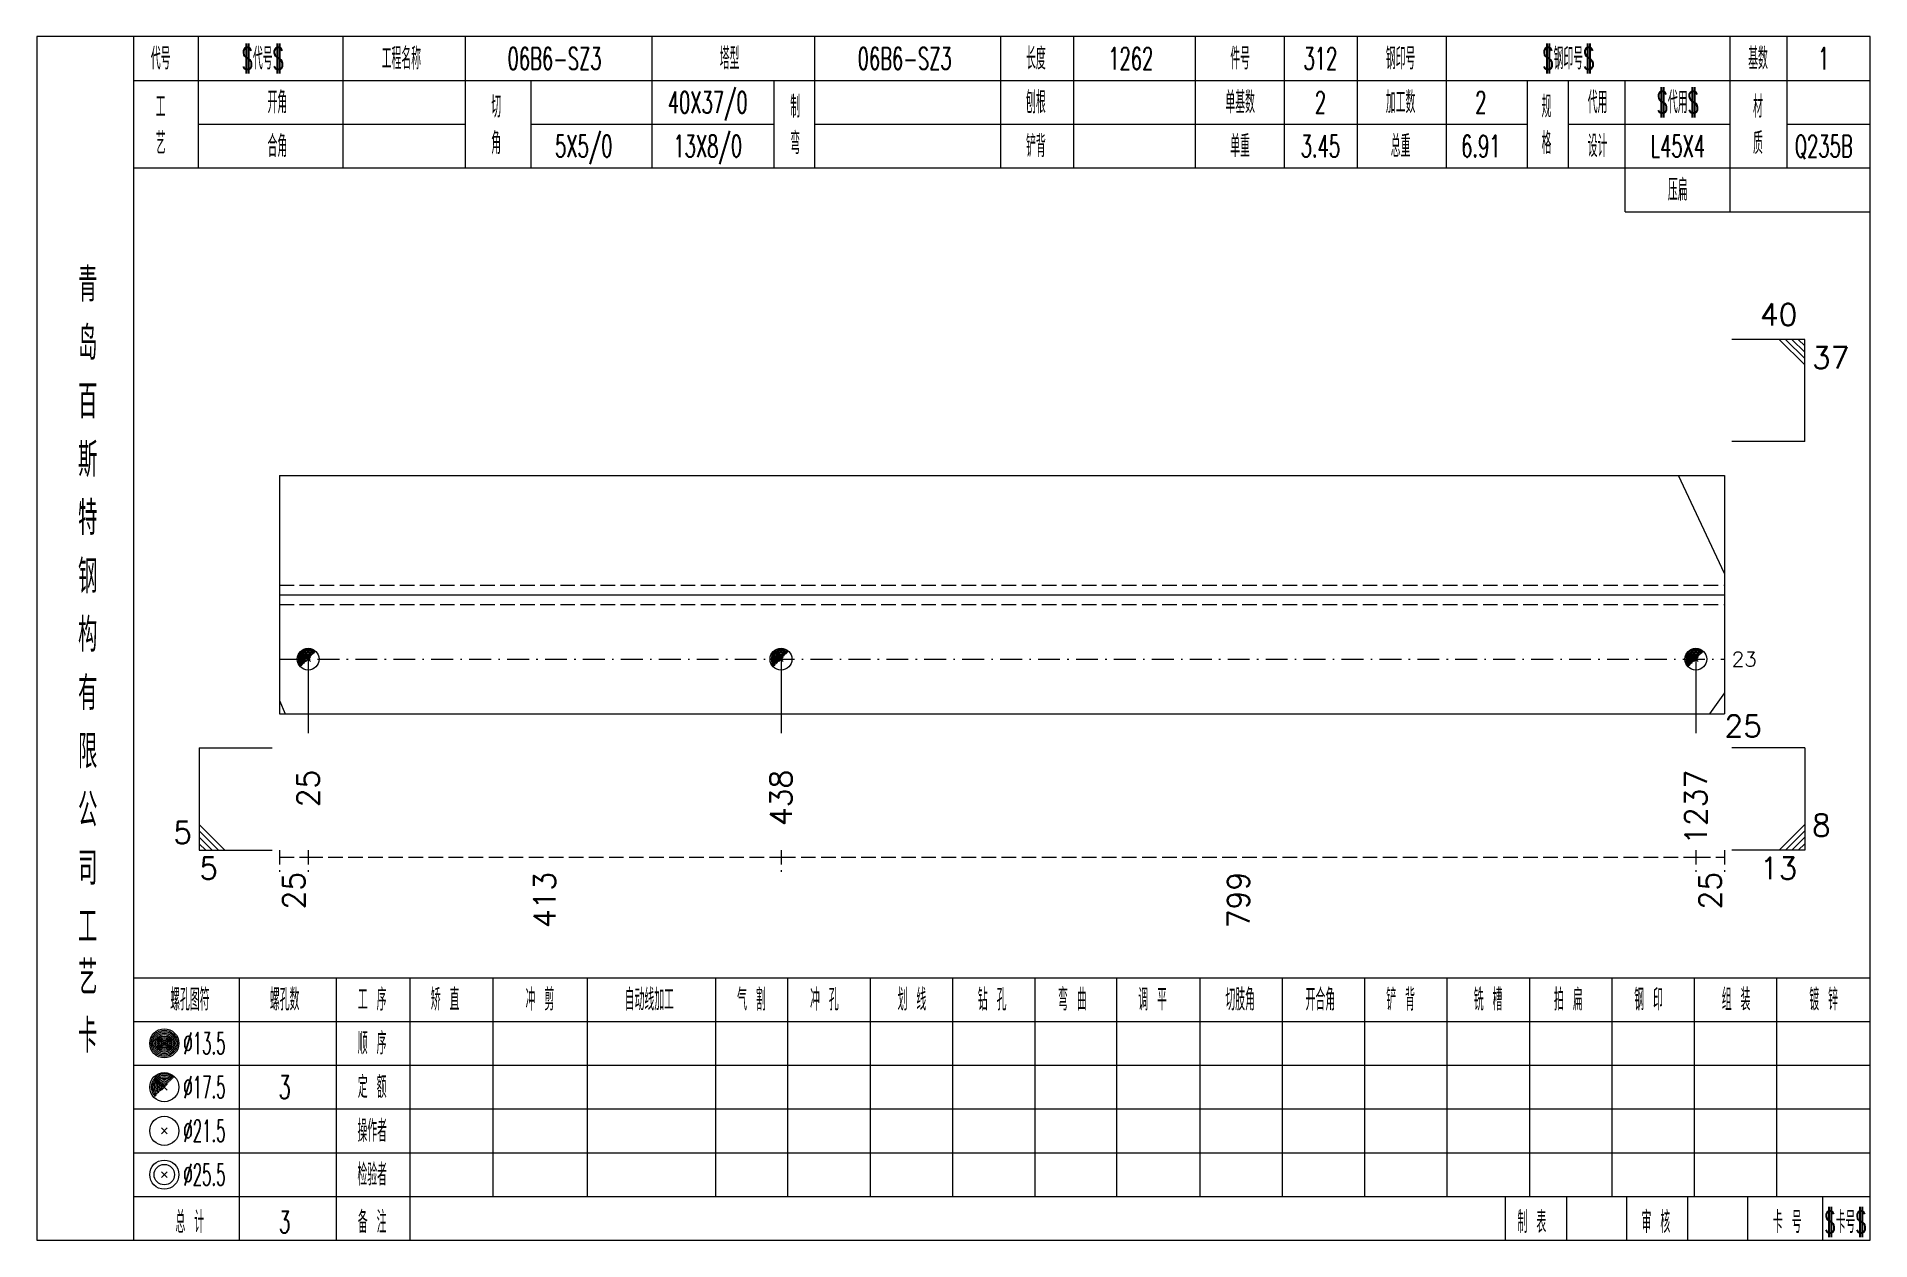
# Model space of a CAD drawing. Extents: x -533 to 8774, y 0 to 7979.
# Drawn here: x 1054.2 to 1305.6, y 6167.7 to 6332.7 of the extents above; entities that cross this region are included whole.
import ezdxf
from ezdxf.enums import TextEntityAlignment as Align

# ---------------------------------------------------------------- set-up
doc = ezdxf.new("R2010")
doc.units = 0
doc.header["$MEASUREMENT"] = 0
doc.linetypes.add('一点画线', pattern=[5.2, 3, -1, 0.2, -1])
doc.linetypes.add('虚线', pattern=[2.75, 2, -0.75])
doc.layers.get('0').update_dxf_attribs({"linetype": 'CONTINUOUS', "lineweight": 25})
for name, color, linetype, lineweight in [('1', 7, 'CONTINUOUS', 25), ('4', 7, 'CONTINUOUS', 25), ('5', 7, 'CONTINUOUS', 25)]:
    doc.layers.add(name, color=color, linetype=linetype, lineweight=lineweight)
doc.styles.get("Standard").update_dxf_attribs({"font": 'simplex.shx', "width": 0.7, "height": 3, "bigfont": 'gbhzfs.shx'})

msp = doc.modelspace()

# ---------------------------------------------------------------- texts
at = {"color": 7, "linetype": 'Continuous', "lineweight": 13}
for s, p in [('40', (1295.6, 6292.24)), ('5', (1075.5, 6221.24))]:
    msp.add_text(s, height=3, dxfattribs=at).set_placement(p, align=Align.BOTTOM_RIGHT)
for s, p in [('37', (1297.6, 6290.24)), ('5', (1076.5, 6220.24))]:
    msp.add_text(s, height=3, dxfattribs=at).set_placement(p, align=Align.TOP_LEFT)
msp.add_text('23', height=2, dxfattribs=at).set_placement((1286.6, 6247.4), align=Align.MIDDLE_LEFT)
msp.add_text('8', height=3, dxfattribs=at).set_placement((1297.6, 6222.24), align=Align.BOTTOM_LEFT)
msp.add_text('13', height=3, dxfattribs=at).set_placement((1295.6, 6220.24), align=Align.TOP_RIGHT)
at = {"color": 8, "linetype": 'Continuous', "lineweight": 9}
for s, p in [('25', (1089.46, 6218.24)), ('413', (1123.84, 6218.24)), ('799', (1218.96, 6218.24)), ('25', (1283.64, 6218.24))]:
    msp.add_text(s, height=3, rotation=90, dxfattribs=at).set_placement(p, align=Align.MIDDLE_RIGHT)
at = {"layer": '1', "color": 7, "linetype": 'Continuous', "lineweight": 13}
msp.add_text('25', height=3, dxfattribs=at).set_placement((1285.6, 6238.24), align=Align.MIDDLE_LEFT)
for s, p in [('25', (1091.42, 6232.24)), ('438', (1156.25, 6232.24)), ('1237', (1281.68, 6232.24))]:
    msp.add_text(s, height=3, rotation=90, dxfattribs=at).set_placement(p, align=Align.MIDDLE_RIGHT)
at = {"layer": '4', "color": 1, "linetype": 'Continuous', "lineweight": 13}
for s, height, width, p in [('代号', 3, 0.6, (1071.2, 6329.74)), ('$代号$', 3, 0.6, (1085.2, 6329.74)), ('工程名称', 3, 0.6, (1104.2, 6329.74)), ('06B6-SZ3', 3, 0.6, (1125.2, 6329.74)), ('塔型', 3, 0.6, (1149.2, 6329.74)), ('06B6-SZ3', 3, 0.6, (1173.2, 6329.74)), ('长度', 3, 0.6, (1191.2, 6329.74)), ('1262', 3, 0.6, (1204.2, 6329.74)), ('件号', 3, 0.6, (1219.2, 6329.74)), ('312', 3, 0.6, (1230.2, 6329.74)), ('钢印号', 3, 0.6, (1241.2, 6329.74)), ('$钢印号$', 3, 0.6, (1264.2, 6329.74)), ('基数', 3, 0.6, (1290.2, 6329.74)), ('1', 3, 0.6, (1299.2, 6329.74)), ('开角', 3, 0.6, (1087.2, 6323.74)), ('40X37/0', 3, 0.6, (1146.2, 6323.74)), ('刨根', 3, 0.6, (1191.2, 6323.74)), ('单基数', 3, 0.6, (1219.2, 6323.74)), ('2', 3, 0.6, (1230.2, 6323.74)), ('加工数', 3, 0.6, (1241.2, 6323.74)), ('2', 3, 0.6, (1252.2, 6323.74)), ('代用', 3, 0.6, (1268.2, 6323.74)), ('$代用$', 3, 0.6, (1279.2, 6323.74)), ('工', 3, 0.6, (1071.2, 6323.14)), ('切', 3, 0.6, (1117.2, 6323.14)), ('制', 3, 0.6, (1158.2, 6323.14)), ('规', 3, 0.6, (1261.2, 6323.14)), ('材', 3, 0.6, (1290.2, 6323.14)), ('艺', 3, 0.6, (1071.2, 6318.14)), ('合角', 3, 0.6, (1087.2, 6317.74)), ('角', 3, 0.6, (1117.2, 6318.14)), ('5X5/0', 3, 0.6, (1129.2, 6317.74)), ('13X8/0', 3, 0.6, (1146.2, 6317.74)), ('弯', 3, 0.6, (1158.2, 6318.14)), ('铲背', 3, 0.6, (1191.2, 6317.74)), ('单重', 3, 0.6, (1219.2, 6317.74)), ('3.45', 3, 0.6, (1230.2, 6317.74)), ('总重', 3, 0.6, (1241.2, 6317.74)), ('6.91', 3, 0.6, (1252.2, 6317.74)), ('格', 3, 0.6, (1261.2, 6318.14)), ('设计', 3, 0.6, (1268.2, 6317.74)), ('L45X4', 3, 0.6, (1279.2, 6317.74)), ('质', 3, 0.6, (1290.2, 6318.14)), ('Q235B', 3, 0.6, (1299.2, 6317.74)), ('压扁', 3, 0.6, (1279.2, 6311.74)), ('青', 4.6, 0.8, (1061.2, 6298.74)), ('岛', 4.6, 0.8, (1061.2, 6290.74)), ('百', 4.6, 0.8, (1061.2, 6282.74)), ('斯', 4.6, 0.8, (1061.2, 6274.74)), ('特', 4.6, 0.8, (1061.2, 6266.74)), ('钢', 4.6, 0.8, (1061.2, 6258.74)), ('构', 4.6, 0.8, (1061.2, 6250.74)), ('有', 4.6, 0.8, (1061.2, 6242.74)), ('限', 4.6, 0.8, (1061.2, 6234.74)), ('公', 4.6, 0.8, (1061.2, 6226.74)), ('司', 4.6, 0.8, (1061.2, 6218.74)), ('工', 4.6, 0.8, (1061.2, 6210.74)), ('艺', 4.6, 0.8, (1061.2, 6203.74)), ('螺孔图符', 3, 0.6, (1075.2, 6200.74)), ('螺孔数', 3, 0.6, (1088.2, 6200.74)), ('工 序', 3, 0.6, (1100.2, 6200.74)), ('矫 直', 3, 0.6, (1110.2, 6200.74)), ('冲 剪', 3, 0.6, (1123.2, 6200.74)), ('自动线加工', 3, 0.6, (1138.2, 6200.74)), ('气 割', 3, 0.6, (1152.2, 6200.74)), ('冲 孔', 3, 0.6, (1162.2, 6200.74)), ('划 线', 3, 0.6, (1174.2, 6200.74)), ('钻 孔', 3, 0.6, (1185.2, 6200.74)), ('弯 曲', 3, 0.6, (1196.2, 6200.74)), ('调 平', 3, 0.6, (1207.2, 6200.74)), ('切肢角', 3, 0.6, (1219.2, 6200.74)), ('开合角', 3, 0.6, (1230.2, 6200.74)), ('铲 背', 3, 0.6, (1241.2, 6200.74)), ('铣 槽', 3, 0.6, (1253.2, 6200.74)), ('拍 扁', 3, 0.6, (1264.2, 6200.74)), ('钢 印', 3, 0.6, (1275.2, 6200.74)), ('组 装', 3, 0.6, (1287.2, 6200.74)), ('镀 锌', 3, 0.6, (1299.2, 6200.74)), ('卡', 4.6, 0.8, (1061.2, 6195.74)), ('%%C13.5', 3, 0.5, (1077.2, 6194.74)), ('顺 序', 3, 0.6, (1100.2, 6194.74)), ('%%C17.5', 3, 0.5, (1077.2, 6188.74)), ('3', 3.2, 0.6, (1088.2, 6188.74)), ('定 额', 3, 0.6, (1100.2, 6188.74)), ('操作者', 3, 0.6, (1100.2, 6182.74)), ('%%C21.5', 3, 0.5, (1077.2, 6182.74)), ('%%C25.5', 3, 0.5, (1077.2, 6176.74)), ('检验者', 3, 0.6, (1100.2, 6176.74)), ('总 计', 3, 0.6, (1075.2, 6170.24)), ('备 注', 3, 0.6, (1100.2, 6170.24)), ('制 表', 3, 0.6, (1259.2, 6170.24)), ('审 核', 3, 0.6, (1276.2, 6170.24)), ('卡 号', 3, 0.6, (1294.2, 6170.24)), ('$卡号$', 3, 0.6, (1302.2, 6170.24)), ('3', 3, 0.6, (1088.2, 6170.24))]:
    msp.add_text(s, height=height, dxfattribs=dict(at, width=width)).set_placement(p, align=Align.MIDDLE_CENTER)

# ---------------------------------------------------------------- blocks, each defined once
blk = doc.blocks.new('孔17.5')
at = {"layer": '5', "color": 7, "linetype": 'Continuous', "lineweight": 0}
for p, q in [((-0.2, -0.2), (0.2, 0.2)), ((-0.2, 0.2), (0.2, -0.2))]:
    blk.add_line(p, q, dxfattribs=at)
at = {"layer": '5', "color": 7, "linetype": 'Continuous', "lineweight": 13}
blk.add_circle((0, 0), 1, dxfattribs=at)
for radius in [0.9, 0.8, 0.7, 0.6, 0.5, 0.4, 0.3, 0.2, 0.1]:
    blk.add_arc((0, 0), radius, 45, 225, dxfattribs=at)

# ---------------------------------------------------------------- linework, layer by layer
at = {"color": 7, "linetype": 'Continuous', "lineweight": 13}
for p, q in [((1296.6, 6291.24), (1286.6, 6291.24)), ((1293.1, 6291.24), (1296.6, 6287.74)), ((1293.97, 6291.24), (1296.6, 6288.61)), ((1294.85, 6291.24), (1296.6, 6289.49)), ((1295.72, 6291.24), (1296.6, 6290.36)), ((1296.6, 6277.24), (1296.6, 6291.24)), ((1296.6, 6277.24), (1286.6, 6277.24)), ((1285.6, 6259.14), (1279.32, 6272.57)), ((1091.42, 6247.4), (1091.42, 6237.24)), ((1156.25, 6247.4), (1156.25, 6237.24)), ((1281.68, 6247.4), (1281.68, 6237.24)), ((1285.6, 6242.81), (1283.56, 6239.9)), ((1087.5, 6241.72), (1088.28, 6239.9)), ((1076.5, 6235.24), (1086.5, 6235.24)), ((1076.5, 6235.24), (1076.5, 6221.24)), ((1296.6, 6235.24), (1286.6, 6235.24)), ((1296.6, 6235.24), (1296.6, 6221.24)), ((1080, 6221.24), (1076.5, 6224.74)), ((1293.1, 6221.24), (1296.6, 6224.74)), ((1079.12, 6221.24), (1076.5, 6223.86)), ((1078.25, 6221.24), (1076.5, 6222.99)), ((1293.97, 6221.24), (1296.6, 6223.86)), ((1294.85, 6221.24), (1296.6, 6222.99)), ((1077.38, 6221.24), (1076.5, 6222.11)), ((1076.5, 6221.24), (1086.5, 6221.24)), ((1296.6, 6221.24), (1286.6, 6221.24)), ((1295.72, 6221.24), (1296.6, 6222.11))]:
    msp.add_line(p, q, dxfattribs=at)
at = {"color": 7, "linetype": 'Continuous', "lineweight": 18}
for p, q in [((1087.5, 6272.57), (1087.5, 6239.9)), ((1087.5, 6272.57), (1285.6, 6272.57)), ((1285.6, 6272.57), (1285.6, 6239.9)), ((1087.5, 6256.24), (1285.6, 6256.24))]:
    msp.add_line(p, q, dxfattribs=at)
at = {"color": 1, "linetype": '虚线', "lineweight": 18}
for p, q in [((1087.5, 6257.57), (1285.6, 6257.57)), ((1087.5, 6254.9), (1285.6, 6254.9))]:
    msp.add_line(p, q, dxfattribs=at)
at = {"color": 3, "linetype": '一点画线', "lineweight": 13}
msp.add_line((1087.5, 6247.4), (1285.6, 6247.4), dxfattribs=at)
at = {"color": 8, "linetype": '虚线', "lineweight": 9}
for p, q in [((1087.5, 6221.24), (1087.5, 6218.24)), ((1087.5, 6220.24), (1091.42, 6220.24)), ((1091.42, 6221.24), (1091.42, 6218.24)), ((1091.42, 6221.24), (1091.42, 6218.24)), ((1091.42, 6220.24), (1156.25, 6220.24)), ((1156.25, 6221.24), (1156.25, 6218.24)), ((1156.25, 6221.24), (1156.25, 6218.24)), ((1156.25, 6220.24), (1281.68, 6220.24)), ((1281.68, 6221.24), (1281.68, 6218.24)), ((1281.68, 6221.24), (1281.68, 6218.24)), ((1281.68, 6220.24), (1285.6, 6220.24)), ((1285.6, 6221.24), (1285.6, 6218.24))]:
    msp.add_line(p, q, dxfattribs=at)
at = {"layer": '1', "color": 7, "linetype": 'Continuous', "lineweight": 18}
msp.add_line((1087.5, 6239.9), (1285.6, 6239.9), dxfattribs=at)
at = {"layer": '4', "color": 1, "linetype": 'Continuous', "lineweight": 18}
for p, q in [((1067.5, 6167.74), (1067.5, 6332.74)), ((1076.4, 6314.74), (1076.4, 6332.74)), ((1096.2, 6314.74), (1096.2, 6332.74)), ((1113, 6314.74), (1113, 6332.74)), ((1138.6, 6314.74), (1138.6, 6332.74)), ((1160.9, 6314.74), (1160.9, 6332.74)), ((1186.4, 6314.74), (1186.4, 6332.74)), ((1196.4, 6314.74), (1196.4, 6332.74)), ((1213.1, 6314.74), (1213.1, 6332.74)), ((1225.3, 6314.74), (1225.3, 6332.74)), ((1235.3, 6314.74), (1235.3, 6332.74)), ((1247.5, 6314.74), (1247.5, 6332.74)), ((1286.4, 6308.74), (1286.4, 6332.74)), ((1294.2, 6314.74), (1294.2, 6332.74)), ((1067.5, 6326.74), (1305.6, 6326.74)), ((1122, 6314.74), (1122, 6326.74)), ((1155.3, 6314.74), (1155.3, 6326.74)), ((1258.6, 6314.74), (1258.6, 6326.74)), ((1264.2, 6314.74), (1264.2, 6326.74)), ((1272, 6308.74), (1272, 6326.74)), ((1076.4, 6320.74), (1113, 6320.74)), ((1122, 6320.74), (1155.3, 6320.74)), ((1160.9, 6320.74), (1258.6, 6320.74)), ((1264.2, 6320.74), (1286.4, 6320.74)), ((1294.2, 6320.74), (1305.6, 6320.74)), ((1067.5, 6314.74), (1305.6, 6314.74)), ((1272, 6308.74), (1305.6, 6308.74)), ((1067.5, 6203.74), (1305.6, 6203.74)), ((1082, 6167.74), (1082, 6203.74)), ((1095.3, 6167.74), (1095.3, 6203.74)), ((1105.4, 6167.74), (1105.4, 6203.74)), ((1116.8, 6173.74), (1116.8, 6203.74)), ((1129.7, 6173.74), (1129.7, 6203.74)), ((1147.3, 6173.74), (1147.3, 6203.74)), ((1157.2, 6173.74), (1157.2, 6203.74)), ((1168.5, 6173.74), (1168.5, 6203.74)), ((1179.8, 6173.74), (1179.8, 6203.74)), ((1191.1, 6173.74), (1191.1, 6203.74)), ((1202.3, 6173.74), (1202.3, 6203.74)), ((1213.7, 6173.74), (1213.7, 6203.74)), ((1225, 6173.74), (1225, 6203.74)), ((1236.3, 6173.74), (1236.3, 6203.74)), ((1247.6, 6173.74), (1247.6, 6203.74)), ((1258.9, 6173.74), (1258.9, 6203.74)), ((1270.2, 6173.74), (1270.2, 6203.74)), ((1281.5, 6173.74), (1281.5, 6203.74)), ((1292.8, 6173.74), (1292.8, 6203.74)), ((1067.5, 6197.74), (1305.6, 6197.74)), ((1067.5, 6191.74), (1305.6, 6191.74)), ((1067.5, 6185.74), (1305.6, 6185.74)), ((1067.5, 6179.74), (1305.6, 6179.74)), ((1067.5, 6173.74), (1305.6, 6173.74)), ((1255.6, 6167.74), (1255.6, 6173.74)), ((1264, 6167.74), (1264, 6173.74)), ((1272.2, 6167.74), (1272.2, 6173.74)), ((1280.6, 6167.74), (1280.6, 6173.74)), ((1288.8, 6167.74), (1288.8, 6173.74)), ((1299.1, 6167.74), (1299.1, 6173.74))]:
    msp.add_line(p, q, dxfattribs=at)
at = {"layer": '4', "color": 7, "linetype": 'Continuous', "lineweight": 13}
for p, q in [((1071.5, 6194.54), (1071.9, 6194.94)), ((1071.9, 6194.54), (1071.5, 6194.94)), ((1071.3, 6182.34), (1072.1, 6183.14)), ((1072.1, 6182.34), (1071.3, 6183.14)), ((1071.3, 6176.34), (1072.1, 6177.14)), ((1072.1, 6176.34), (1071.3, 6177.14))]:
    msp.add_line(p, q, dxfattribs=at)
at = {"layer": '4', "color": 7, "linetype": 'Continuous', "lineweight": 0}
for p, q in [((1071.3, 6188.34), (1072.1, 6189.14)), ((1071.3, 6189.14), (1072.1, 6188.34))]:
    msp.add_line(p, q, dxfattribs=at)
at = {"layer": '4', "color": 1, "linetype": 'Continuous', "lineweight": 18}
msp.add_lwpolyline([(1054.2, 6332.74), (1054.2, 6167.74), (1305.6, 6167.74), (1305.6, 6332.74)], close=True, dxfattribs=at)
at = {"layer": '4', "color": 7, "linetype": 'Continuous', "lineweight": 13}
for centre, radius in [((1071.7, 6194.74), 2), ((1071.7, 6194.74), 1.8), ((1071.7, 6194.74), 1.6), ((1071.7, 6194.74), 1.4), ((1071.7, 6194.74), 1.2), ((1071.7, 6194.74), 1), ((1071.7, 6194.74), 0.8), ((1071.7, 6194.74), 0.6), ((1071.7, 6194.74), 0.4), ((1071.7, 6194.74), 0.2), ((1071.7, 6188.74), 2), ((1071.7, 6182.74), 2), ((1071.7, 6176.74), 2), ((1071.7, 6176.74), 1.4)]:
    msp.add_circle(centre, radius, dxfattribs=at)
for radius in [1.8, 1.6, 1.4, 1.2, 1, 0.8, 0.6, 0.4, 0.2]:
    msp.add_arc((1071.7, 6188.74), radius, 45, 225, dxfattribs=at)

# ---------------------------------------------------------------- block references
at = {"layer": '1', "color": 7, "linetype": 'Continuous', "lineweight": 13, "xscale": 1.5, "yscale": 1.5, "zscale": 1.5}
for p in [(1091.42, 6247.4), (1156.25, 6247.4), (1281.68, 6247.4)]:
    msp.add_blockref('孔17.5', p, dxfattribs=at)

msp.set_redraw_order([(e.dxf.handle, doc.entitydb.next_handle()) for e in msp.query("TEXT MTEXT ATTDEF DIMENSION ARC_DIMENSION")])  # texts and dimensions are drawn at this point

doc.saveas('drawing.dxf')
